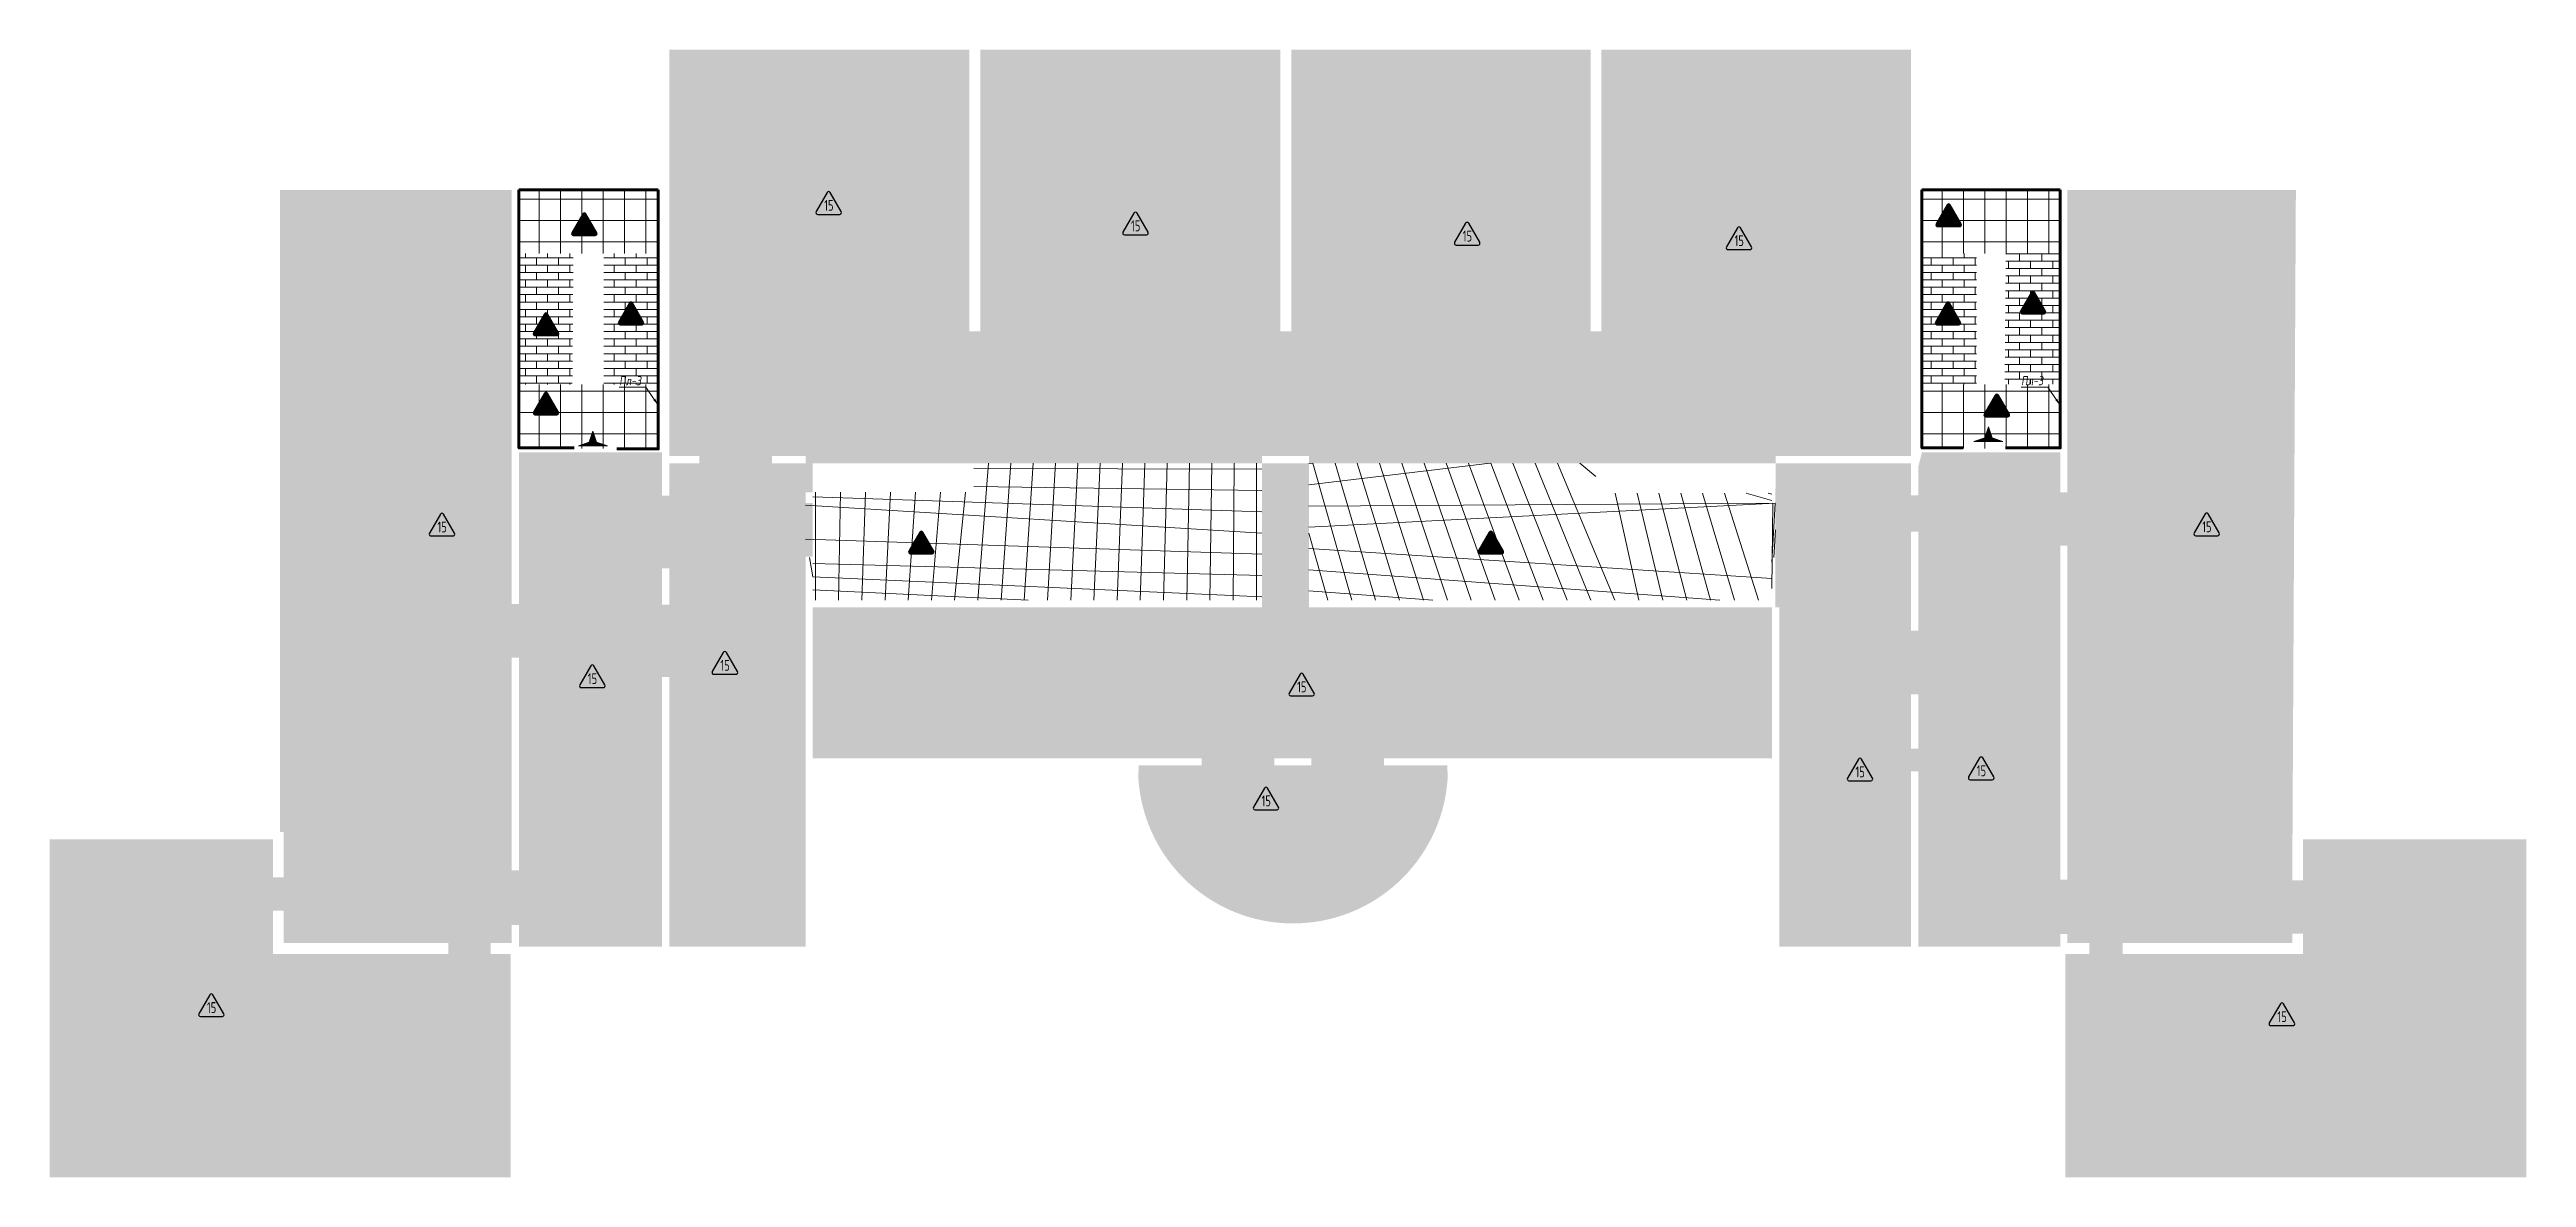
# Model space of a CAD drawing. Header units: millimetres. Extents: x -542032 to 558829, y -28615 to 266565.
# Drawn here: x 329655 to 397870, y 55305 to 86351 of the extents above; entities that cross this region are included whole.
import ezdxf
from ezdxf import colors
from ezdxf.entities.mleader import LeaderData, LeaderLine
from ezdxf.enums import TextEntityAlignment as Align
from ezdxf.math import Vec2, Vec3

# ---------------------------------------------------------------- set-up
doc = ezdxf.new("R2010")
doc.units = ezdxf.units.MM
doc.layers.add('АР_3_ПЛИНТУС', color=7, linetype='Continuous', true_color=0x38ffff)
for name, color, linetype, lineweight in [('АР_Выноски', 250, 'Continuous', 5), ('АР_Обводка_полы', 252, 'Continuous', 5), ('АР_Текст', 250, 'Continuous', 30)]:
    doc.layers.add(name, color=color, linetype=linetype, lineweight=lineweight)
doc.layers.add('АР_Полы_Штриховка', color=252, linetype='Continuous', lineweight=0, transparency=0.5)
doc.layers.add('АР_Штриховка_Стималит', color=7, linetype='Continuous')
doc.styles.add('ISOCPEUR', font='isocpeur.ttf', dxfattribs={"width": 0.7})
doc.styles.add('Архитект', font='isocpeur.ttf', dxfattribs={"width": 0.8, "oblique": 8})
pattern_1 = [(90, (310122.1339988386, -0.460495503313723), (-587.375, 0), []), (180, (310122.1339988386, -0.460495503313723), (-5.684341886080801e-14, -587.375), [])]
pattern_2 = [(0, (478092.7041579614, 97692.08319803621), (0, 203.2254), []), (90, (478092.7041579614, 97692.08319803621), (-304.8, 203.2254), [203.2254, -203.2254])]
pattern_3 = [(90, (271482.1560139883, -0.6340953613107558), (-587.375, 0), []), (180, (271482.1560139883, -0.6340953613107558), (-5.684341886080801e-14, -587.375), [])]

msp = doc.modelspace()

# ---------------------------------------------------------------- texts
at = {"layer": 'АР_Текст', "linetype": 'Continuous', "style": 'ISOCPEUR', "width": 0.7}
for s, p in [('6', (381941.6666646876, 81578.96482899587)), ('6', (381941.6666646876, 81578.96482899587)), ('6', (344365.4238125418, 81334.91528518486)), ('6', (344365.4238125418, 81334.91528518486)), ('7', (345651.7319093503, 78878.25590949054)), ('7', (345651.7319096286, 78878.25590900857)), ('7', (381921.6907112285, 78878.25590949034)), ('7', (381921.6907115068, 78878.25590900837)), ('7', (384264.2754967607, 79178.26122514141)), ('7', (384264.2754967607, 79178.26122514141)), ('7', (343309.1471238181, 78578.25059383948)), ('7', (343309.1471238181, 78578.25059383948)), ('6', (343308.484951683, 76396.9121803412)), ('6', (343308.484951683, 76396.9121803412)), ('6', (383265.2696588222, 76343.82231769187)), ('6', (383265.2696588222, 76343.82231769187)), ('16.1', (353646.7013902846, 72570.49101274367)), ('16.1', (353664.4292382342, 72512.22636862658)), ('16.1', (369330.8442047553, 72570.49101274367)), ('16.1', (369337.037970942, 72512.22636862658))]:
    msp.add_text(s, height=300, dxfattribs=at).set_placement(p, align=Align.CENTER)

# ---------------------------------------------------------------- blocks, each defined once
blk = doc.blocks.new('A$Ce13b7621')
at = {"layer": 'АР_Текст', "linetype": 'Continuous'}
blk.add_lwpolyline([(-0.0001710884389467537, -50.00009877820412), (606.2177696409053, -50.00009877797129, 0.5773494962845065), (649.5190187577973, 24.99966391766065), (346.410134241276, 549.9996521258363, 0.5773541042744643), (259.8073062297772, 549.9996521258363), (-43.30135573394364, 25.00004938916391, 0.5773491286020777), (-0.0001710884389467537, -50.00009877820412, 1.710881644036777e-06)], format="xyb", dxfattribs=at)
at = {"layer": 'АР_Текст', "linetype": 'Continuous', "style": 'ISOCPEUR', "width": 0.7}
blk.add_text('15', height=300, dxfattribs=at).set_placement((308.51612192014, 46.7982286566039), align=Align.CENTER)
blk = doc.blocks.new('стрелка')
at = {"true_color": 0xff0505, "transparency": 33554687}
h = blk.add_hatch(color=1, dxfattribs=at)
h.dxf.hatch_style = 1
h.paths.add_polyline_path([(-6.810296326875687e-09, 4.220055416226387e-10), (-7.099601283227538e-09, 399.9999999892025), (-100.8167733270093, 100.8167733084774), (-400.0000000076689, -1.02282294303391e-08)])
at = {"transparency": 33554687, "flags": 128}
blk.add_lwpolyline([(-7.450580596923828e-09, 4.220055416226387e-10), (-7.739885553275679e-09, 399.9999999892025), (-100.8167733270093, 100.8167733084774), (-400.0000000083091, -1.02282294303391e-08), (-7.596099749207497e-09, -1.07975210994482e-08)], dxfattribs=at)

# ---------------------------------------------------------------- hatches: boundary and pattern name
at = {"layer": 'АР_Полы_Штриховка', "lineweight": 5, "transparency": 33554636}
h = msp.add_hatch(dxfattribs=at)
h.set_pattern_fill('AR-SAND', scale=20, style=0)
h.set_pattern_definition([(37.50000000000001, (0, 0), (-32.00062591968091, 978.8264746586847), [0, -772.1600000000001, 0, -863.6, 0, -825.5]), (7.499999999999999, (0, 0), (899.0465662760053, 1433.650201136709), [0, -416.5600000000001, 0, -695.96, 0, -266.7]), (327.5, (-624.8399999999999, 0), (1581.984740482916, 2.874369357091524), [0, -254, 0, -914.4, 0, -1193.8]), (317.5, (-624.8399999999999, 0), (1527.112904944594, 445.8586465144326), [0, -127, 0, -599.4399999999999, 0, -685.8])])
h.paths.add_polyline_path([(336104.6145433905, 61755.68245835247), (336104.6145433905, 62645.68251066428), (335804.6145433905, 62645.68251066425), (335804.6145433903, 61455.68245835252), (340634.6145433905, 61455.68245835252), (340634.6145433905, 61755.68245835247)], flags=16)
h.paths.add_polyline_path([(346519.6145433907, 71075.68245835244), (346719.6145433903, 71075.68245835244), (346719.6145433903, 72075.68245835247), (346519.6145433907, 72075.68245835247)], flags=16)
h.paths.add_polyline_path([(360384.6144963733, 70995.6824583525), (361386.6145433905, 70995.6824583525)], flags=17)
h.paths.add_polyline_path([(364406.6349748656, 70995.68245835249), (363387.6321184499, 70995.68245835247)], flags=17)
h.paths.add_polyline_path([(364406.6349748656, 66645.68245835253), (364406.6349748656, 66845.68245835253), (363387.6321184499, 66845.68245835253), (363387.6321184499, 66645.68245835253)], flags=16)
h.paths.add_polyline_path([(380919.6145433904, 67106.36049980484), (381119.6145433909, 67106.36049980484), (381119.6145433909, 68606.97598695295), (380919.6145433905, 68606.97598695297)], flags=16)
h.paths.add_polyline_path([(385029.6145433904, 63505.40612931835), (385229.6145433905, 63505.40612931835), (385229.6145433905, 72695.40612931835), (385029.6145433904, 72695.40612931835)], flags=16)
h.paths.add_polyline_path([(386748.9491060067, 61755.68245835249), (386748.9491060068, 61455.68245835248), (391719.6145433904, 61455.68245835247), (391719.6145433898, 62017.39161526728), (391419.6145433902, 62017.39161526711), (391419.6145433906, 61755.68245835973)], flags=16)
h.paths.add_polyline_path([(342379.6145433905, 69615.68245835256), (342379.6145433905, 63755.68245835252), (342579.6145433906, 63755.68245835254), (342579.6145433906, 69615.68245835256)], flags=16)
h.paths.add_polyline_path([(364337.12661095, 70995.6960040154), (364337.1270359615, 75165.68471041747), (377189.6145433906, 75165.68020629186), (377189.6145433907, 74264.47337785116), (377183.6568849159, 74264.47337784723), (377183.6564599055, 70995.69600402554)], flags=16)
edge = h.paths.add_edge_path()
edge.add_line((350674.6192900292, 74164.47337784703), (350474.6145433903, 74164.47337784655))
edge.add_line((350474.6145433903, 74164.47337784655), (350474.6145433904, 75165.68020628707))
edge.add_line((350474.6145433904, 75165.68020628707), (363043.0942850259, 75165.68471041747))
edge.add_line((363043.0942850259, 75165.68471041747), (363043.0938601576, 70995.76332696454))
edge.add_line((363043.0938601576, 70995.76332696454), (350674.6145279532, 70995.6875460352))
edge.add_line((350674.6145279532, 70995.6875460352), (350674.6192900292, 73865.69883572831))
edge.add_line((350674.6192900292, 73865.69883572831), (350474.619290029, 73865.69883572828))
edge.add_line((350474.619290029, 73865.69883572828), (350474.619290029, 74965.69883572834))
edge.add_line((350474.619290029, 74965.69883572834), (349549.6145433905, 74965.68245835253))
edge.add_line((349549.6145433905, 74965.68245835253), (349549.6145433905, 75165.69883572834))
edge.add_line((349549.6145433905, 75165.69883572834), (380919.6145433905, 75165.69883572834))
edge.add_line((380919.6145433905, 75165.69883572834), (380919.6192900301, 86350.69883571398))
edge.add_line((380919.6192900301, 86350.69883571398), (372394.6145433948, 86350.69883571398))
edge.add_line((372394.6145433948, 86350.69883571398), (372394.6145433905, 78590.32861536846))
edge.add_line((372394.6145433905, 78590.32861536846), (372094.6192900292, 78590.32861536846))
edge.add_line((372094.6192900292, 78590.32861536846), (372094.6192900292, 86350.69883572668))
edge.add_line((372094.6192900292, 86350.69883572668), (363849.5399777775, 86350.69883572828))
edge.add_line((363849.5399777775, 86350.69883572828), (363849.5399777642, 78591.5699233945))
edge.add_line((363849.5399777642, 78591.5699233945), (363549.6192900294, 78590.32861536846))
edge.add_line((363549.6192900294, 78590.32861536846), (363549.6192900294, 86350.69883572352))
edge.add_line((363549.6192900294, 86350.69883572352), (355284.6192900336, 86350.69883572352))
edge.add_line((355284.6192900336, 86350.69883572352), (355284.6145433906, 78590.3286153684))
edge.add_line((355284.6145433906, 78590.3286153684), (354984.6145433891, 78590.32861536846))
edge.add_line((354984.6145433891, 78590.32861536846), (354984.6192900293, 86350.68245834792))
edge.add_line((354984.6192900293, 86350.68245834792), (346719.6145433905, 86350.6824583525))
edge.add_line((346719.6145433905, 86350.6824583525), (346719.6192900294, 75165.69883572879))
edge.add_line((346719.6192900294, 75165.69883572879), (347549.6145433905, 75165.69883572834))
edge.add_line((347549.6145433905, 75165.69883572834), (347549.6145433905, 74965.68245835253))
edge.add_line((347549.6145433905, 74965.68245835253), (346719.6192900292, 74965.69883572834))
edge.add_line((346719.6192900292, 74965.69883572834), (346719.6192900292, 74075.68245835247))
edge.add_line((346719.6192900292, 74075.68245835247), (346519.6220074884, 74075.68245835247))
edge.add_line((346519.6220074884, 74075.68245835247), (346519.6220074884, 75265.68244966962))
edge.add_line((346519.6220074884, 75265.68244966962), (342579.6260931389, 75265.68244966962))
edge.add_line((342579.6260931389, 75265.68244966962), (342579.6145433906, 71085.68245835253))
edge.add_line((342579.6145433906, 71085.68245835253), (342379.6192900292, 71085.68245835259))
edge.add_line((342379.6192900292, 71085.68245835259), (342379.6192900292, 82485.69646533788))
edge.add_line((342379.6192900292, 82485.69646533788), (336004.6152438397, 82485.69646533977))
edge.add_line((336004.6152438397, 82485.69646533977), (336004.6192900292, 64815.69883572828))
edge.add_line((336004.6192900292, 64815.69883572828), (336104.6145433905, 64815.69883572828))
edge.add_line((336104.6145433905, 64815.69883572828), (336104.6145433905, 63565.69888804009))
edge.add_line((336104.6145433905, 63565.69888804009), (335804.6192900292, 63565.69888804006))
edge.add_line((335804.6192900292, 63565.69888804006), (335804.6192900292, 64615.68245834255))
edge.add_line((335804.6192900292, 64615.68245834255), (329654.6145433905, 64615.68245834255))
edge.add_line((329654.6145433905, 64615.68245834255), (329654.6068382859, 55305.20839883934))
edge.add_line((329654.6068382859, 55305.20839883934), (342354.613110092, 55305.69884518851))
edge.add_line((342354.613110092, 55305.69884518851), (342354.613110092, 61455.68245835236))
edge.add_line((342354.613110092, 61455.68245835236), (341804.6145433898, 61455.68245835236))
edge.add_line((341804.6145433898, 61455.68245835236), (341804.6145433898, 61755.68245835253))
edge.add_line((341804.6145433898, 61755.68245835253), (342379.6050482488, 61755.68245862292))
edge.add_line((342379.6050482488, 61755.68245862292), (342379.6192900293, 62255.6988357284))
edge.add_line((342379.6192900293, 62255.6988357284), (342579.6145433906, 62255.68245835253))
edge.add_line((342579.6145433906, 62255.68245835253), (342579.6192900292, 61655.69883571842))
edge.add_line((342579.6192900292, 61655.69883571842), (346519.6192900484, 61655.69883572828))
edge.add_line((346519.6192900484, 61655.69883572828), (346519.6192900299, 69075.6824583525))
edge.add_line((346519.6192900299, 69075.6824583525), (346719.7585184417, 69075.69883572825))
edge.add_line((346719.7585184417, 69075.69883572825), (346719.6145433905, 61655.68245834261))
edge.add_line((346719.6145433905, 61655.68245834261), (350474.6192900289, 61655.69883572828))
edge.add_line((350474.6192900289, 61655.69883572828), (350474.619290029, 72395.69883572828))
edge.add_line((350474.619290029, 72395.69883572828), (350674.6145433905, 72395.68245835247))
edge.add_line((350674.6145433905, 72395.68245835247), (350674.6145433905, 66845.69883576443))
edge.add_line((350674.6145433905, 66845.69883576443), (361387.6321184499, 66845.69883576443))
edge.add_line((361387.6321184499, 66845.69883576443), (361387.6321184499, 66645.68245835253))
edge.add_line((361387.6321184499, 66645.68245835253), (359645.3336983387, 66645.69883572834))
edge.add_line((359645.3336983387, 66645.69883572834), (359644.1877079099, 66245.69883572834))
edge.add_arc((363899.8252379487, 66564.08051813378), 4267.530630559766, 184.2785613501057, 355.7214386520252)
edge.add_line((368155.4627679993, 66245.69883588661), (368154.3167775733, 66645.69883572843))
edge.add_line((368154.3167775733, 66645.69883572843), (366406.6397215043, 66645.69883572834))
edge.add_line((366406.6397215043, 66645.69883572834), (366406.6397215043, 66845.69883576443))
edge.add_line((366406.6397215043, 66845.69883576443), (377089.619290029, 66845.69883571853))
edge.add_line((377089.619290029, 66845.69883571853), (377089.6192979955, 70995.68243784491))
edge.add_line((377089.6192979955, 70995.68243784491), (366406.6145433905, 70995.6824583525))
edge.add_line((366406.6145433905, 70995.6824583525), (366406.6188651307, 70995.68973760016))
edge.add_line((366406.6188651307, 70995.68973760016), (380919.60988264, 70995.6897375917))
edge.add_line((380919.60988264, 70995.6897375917), (380919.6145433905, 73083.18112202041))
edge.add_line((380919.6145433905, 73083.18112202041), (381119.6145433908, 73083.18112202041))
edge.add_line((381119.6145433908, 73083.18112202041), (381119.6145433908, 70355.69883572828))
edge.add_line((381119.6145433908, 70355.69883572828), (380919.6145433913, 70355.68245835247))
edge.add_line((380919.6145433913, 70355.68245835247), (380919.6145433905, 70995.68245835247))
edge.add_line((380919.6145433905, 70995.68245835247), (377289.6192900293, 70995.68245835247))
edge.add_line((377289.6192900293, 70995.68245835247), (377289.6192900289, 61655.6824583428))
edge.add_line((377289.6192900289, 61655.6824583428), (380919.6145433905, 61655.68245834266))
edge.add_line((380919.6145433905, 61655.68245834266), (380919.6192900292, 66486.36049978659))
edge.add_line((380919.6192900292, 66486.36049978659), (381119.6192900294, 66486.3768771624))
edge.add_line((381119.6192900294, 66486.3768771624), (381119.6192900294, 61655.69883572834))
edge.add_line((381119.6192900294, 61655.69883572834), (385029.6145433913, 61655.69883572834))
edge.add_line((385029.6145433913, 61655.69883572834), (385029.6145433905, 62005.40612931835))
edge.add_line((385029.6145433905, 62005.40612931835), (385229.6145433902, 62005.40612931835))
edge.add_line((385229.6145433902, 62005.40612931835), (385229.6145433903, 61755.68245835253))
edge.add_line((385229.6145433903, 61755.68245835253), (385828.9538526454, 61755.69883572834))
edge.add_line((385828.9538526454, 61755.69883572834), (385828.9491060066, 61455.68245835248))
edge.add_line((385828.9491060066, 61455.68245835248), (385169.6192900291, 61455.6988357283))
edge.add_line((385169.6192900291, 61455.6988357283), (385169.6192900295, 55305.69883572882))
edge.add_line((385169.6192900295, 55305.69883572882), (397869.6145433905, 55305.68245834275))
edge.add_line((397869.6145433905, 55305.68245834275), (397869.6192900295, 64615.69883571821))
edge.add_line((397869.6192900295, 64615.69883571821), (391719.6145433902, 64615.69883571845))
edge.add_line((391719.6145433902, 64615.69883571845), (391719.6145433902, 63487.39161526706))
edge.add_line((391719.6145433902, 63487.39161526706), (391419.6145433905, 63487.39161526714))
edge.add_line((391419.6145433905, 63487.39161526714), (391519.6145433902, 82484.797055476))
edge.add_line((391519.6145433902, 82484.797055476), (385229.6145433903, 82485.69883572441))
edge.add_line((385229.6145433903, 82485.69883572441), (385229.6145433903, 74165.27697304958))
edge.add_line((385229.6145433903, 74165.27697304958), (385029.6145433904, 74165.25756509749))
edge.add_line((385029.6145433904, 74165.25756509749), (385029.6145433904, 75265.69358046625))
edge.add_line((385029.6145433904, 75265.69358046625), (381219.6145433905, 75265.69358046625))
edge.add_line((381219.6145433905, 75265.69358046625), (381119.6192900292, 74865.68245835253))
edge.add_line((381119.6192900292, 74865.68245835253), (381119.6145433905, 74083.1647446446))
edge.add_line((381119.6145433905, 74083.1647446446), (380919.6192900289, 74083.18112202041))
edge.add_line((380919.6192900289, 74083.18112202041), (380919.619290029, 74965.69883573432))
edge.add_line((380919.619290029, 74965.69883573432), (350674.6192900292, 74965.69883572834))
edge.add_line((350674.6192900292, 74965.69883572834), (350674.6192900292, 74164.47337784703))
at = {"layer": 'АР_Полы_Штриховка', "true_color": 0x000000}
h = msp.add_hatch(dxfattribs=at)
h.set_pattern_fill('ANSI37', color=18, scale=185, angle=45)
h.set_pattern_definition(pattern_3)
h.paths.add_polyline_path([(344917.1845346179, 80733.62498678408), (342579.6192885503, 80733.58687682218), (342579.6192885503, 82485.06474036636), (346419.6192885505, 82485.06474036636), (346419.6145419118, 80735.9261470809), (344917.2494544147, 80735.9261470809)])
h = msp.add_hatch(dxfattribs=at)
h.set_pattern_fill('ANSI37', color=18, scale=185, angle=45)
h.set_pattern_definition(pattern_1)
h.paths.add_polyline_path([(383557.1625194682, 80733.79858664208), (381219.5972734006, 80733.76047668018), (381219.5972734006, 82485.23834022436), (385029.6169152308, 82485.23834022436), (385029.612168592, 80736.0997469389), (383557.227439265, 80736.0997469389)])
at = {"layer": 'АР_Полы_Штриховка', "true_color": 0xffffff}
h = msp.add_hatch(dxfattribs=at)
h.set_pattern_fill('AR-BRSTD', scale=3)
h.set_pattern_definition(pattern_2)
h.paths.add_polyline_path([(342582.1190759061, 80733.60593180312), (344079.4836022813, 80733.60593180312), (344051.9126378286, 77133.6059318031), (342554.5481114534, 77133.6059318031)])
h = msp.add_hatch(dxfattribs=at)
h.set_pattern_fill('AR-BRSTD', scale=3)
h.set_pattern_definition(pattern_2)
h.paths.add_polyline_path([(344917.2494544147, 80735.9261470809), (346419.586403447, 80735.9261470809), (346419.5778581768, 77133.6021488291), (344917.2409091445, 77133.6021488291)])
h = msp.add_hatch(dxfattribs=at)
h.set_pattern_fill('AR-BRSTD', scale=3)
h.set_pattern_definition(pattern_2)
h.paths.add_polyline_path([(381219.6145419115, 80735.9261470809), (382722.1263513527, 80735.9261470809), (382723.3079454855, 77141.95361150154), (381220.7961360443, 77141.95361150154)])
h = msp.add_hatch(dxfattribs=at)
h.set_pattern_fill('AR-BRSTD', scale=3)
h.set_pattern_definition([(0, (478092.6990835289, 97393.61917286289), (0, 203.2254), []), (90, (478092.6990835289, 97393.61917286289), (-304.8, 203.2254), [203.2254, -203.2254])])
h.paths.add_polyline_path([(383532.3057891067, 80737.49184850768), (385029.6142141177, 80737.49184850768), (384999.7215959915, 77137.00721295868), (383502.4131709805, 77137.00721295868)])
at = {"layer": 'АР_Полы_Штриховка', "true_color": 0x000000}
h = msp.add_hatch(dxfattribs=at)
h.set_pattern_fill('ANSI37', color=18, scale=185, angle=45)
h.set_pattern_definition(pattern_3)
h.paths.add_polyline_path([(344079.4920293638, 77133.61869428695), (344887.2592716924, 77133.60312741617), (346422.0887599892, 77133.58756054538), (346419.6145419117, 75369.35536998339), (342579.6192885505, 75369.35536998327), (342582.1190761916, 77133.59131599078), (344079.483601996, 77133.62054761547)])
h = msp.add_hatch(dxfattribs=at)
h.set_pattern_fill('ANSI37', color=18, scale=185, angle=45)
h.set_pattern_definition(pattern_1)
h.paths.add_polyline_path([(382719.4700142141, 77133.79229414495), (385030.8516509502, 77133.76116040337), (385028.3774328727, 75369.52896984138), (381219.5972734008, 75369.52896984127), (381222.0970610419, 77133.76491584878), (382719.4615868463, 77133.79414747347)])
at = {"layer": 'АР_Полы_Штриховка', "true_color": 0x0029a3, "transparency": 33554483}
h = msp.add_hatch(dxfattribs=at)
h.set_pattern_fill('ANSI37', color=164, scale=200, angle=45)
h.set_pattern_definition([(90, (-8363953500.930922, -936163535.581596), (-635, 0), []), (180, (-8363953500.930922, -936163535.581596), (0, -635), [])])
h.paths.add_polyline_path([(363043.0939336666, 74965.68245835457), (363043.0946947529, 71195.75823928723), (350674.6145433905, 71195.79633263424), (350674.6151085443, 72365.68245835247), (350474.6145433904, 72365.68245835247), (350474.6145433901, 73865.68245835247), (350674.6149130455, 73865.68245835247), (350674.6147175467, 74164.47337784703), (355109.6145433905, 74164.47337784703), (355109.6145414351, 74965.67795422484)])
h = msp.add_hatch(dxfattribs=at)
h.set_pattern_fill('ANSI37', color=164, scale=200, angle=45)
h.set_pattern_definition([(90, (-8363397813.150413, -936206949.3894838), (-635, 0), []), (180, (-8363397813.150413, -936206949.3894838), (0, -635), [])])
h.paths.add_polyline_path([(364337.1274165047, 74965.68245835457), (364337.1266554184, 71195.75823928723), (377089.6145433914, 71195.68245835247), (377089.6145433911, 72365.68245835147), (377189.6145433914, 72365.68245835147), (377189.6145433914, 73865.6824583515), (377089.6145433908, 73865.68245835147), (377089.6145433905, 74144.47337784855), (372239.6145424128, 74144.4733778488), (372239.6145443682, 74965.67795422484)])
at = {"layer": 'АР_Штриховка_Стималит', "true_color": 0xffffff, "transparency": 33554687}
h = msp.add_hatch(color=7, dxfattribs=at)
h.dxf.hatch_style = 1
edge = h.paths.add_edge_path()
edge.add_line((382305.1163340126, 81551.61800810519), (382304.7291349614, 81552.26892464329))
edge.add_line((382304.7291349614, 81552.26892464329), (382002.007363649, 82076.61814500624))
edge.add_arc((381958.706093458, 82051.6181450052), 50.00000000206782, 30.0000000000183, 150.0000000000728)
edge.add_line((381915.4048232669, 82076.61814500618), (381612.2960174885, 81551.61829317348))
edge.add_arc((381655.5973732225, 81526.61824378434), 50.00009877852361, 150.0000000001584, 269.9999999999666)
edge.add_line((381655.5973732225, 81476.61814500584), (382261.8151428633, 81476.61814500636))
edge.add_arc((382261.8151428633, 81526.61805373892), 49.99990873255592, 270.0000000000333, 390.0000000000027)
h = msp.add_hatch(color=7, dxfattribs=at)
h.dxf.hatch_style = 1
edge = h.paths.add_edge_path()
edge.add_line((344728.8734818668, 81307.56846429418), (344728.4862828156, 81308.21938083228))
edge.add_line((344728.4862828156, 81308.21938083228), (344425.7645115032, 81832.56860119523))
edge.add_arc((344382.4632413122, 81807.56860119419), 50.00000000206782, 30.0000000000183, 150.0000000000728)
edge.add_line((344339.1619711211, 81832.56860119518), (344036.0531653427, 81307.56874936247))
edge.add_arc((344079.3545210767, 81282.56869997333), 50.00009877852361, 150.0000000001584, 269.9999999999666)
edge.add_line((344079.3545210767, 81232.56860119483), (344685.5722907175, 81232.56860119535))
edge.add_arc((344685.5722907175, 81282.5685099279), 49.99990873255592, 270.0000000000333, 390.0000000000027)
h = msp.add_hatch(color=7, dxfattribs=at)
h.dxf.hatch_style = 1
edge = h.paths.add_edge_path()
edge.add_line((346015.1815789536, 78850.90908811789), (346014.7943799024, 78851.56000465598))
edge.add_line((346014.7943799024, 78851.56000465598), (345712.07260859, 79375.90922501894))
edge.add_arc((345668.771338399, 79350.9092250179), 50.00000000206782, 30.0000000000183, 150.0000000000728)
edge.add_line((345625.4700682079, 79375.90922501888), (345322.3612624295, 78850.90937318618))
edge.add_arc((345365.6626181636, 78825.90932379704), 50.00009877852361, 150.0000000001584, 269.9999999999666)
edge.add_line((345365.6626181635, 78775.90922501853), (345971.8803878044, 78775.90922501906))
edge.add_arc((345971.8803878044, 78825.90913375161), 49.99990873255592, 270.0000000000333, 390.0000000000027)
h = msp.add_hatch(color=7, dxfattribs=at)
h.dxf.hatch_style = 1
edge = h.paths.add_edge_path()
edge.add_line((382285.1403808318, 78850.90908811768), (382284.7531817806, 78851.56000465578))
edge.add_line((382284.7531817806, 78851.56000465578), (381982.0314104682, 79375.90922501874))
edge.add_arc((381938.7301402772, 79350.90922501769), 50.00000000206782, 30.0000000000183, 150.0000000000728)
edge.add_line((381895.4288700861, 79375.90922501868), (381592.3200643077, 78850.90937318598))
edge.add_arc((381635.6214200417, 78825.90932379683), 50.00009877852361, 150.0000000001584, 269.9999999999666)
edge.add_line((381635.6214200417, 78775.90922501833), (382241.8391896825, 78775.90922501886))
edge.add_arc((382241.8391896825, 78825.90913375141), 49.99990873255592, 270.0000000000333, 390.0000000000027)
h = msp.add_hatch(color=7, dxfattribs=at)
h.dxf.hatch_style = 1
edge = h.paths.add_edge_path()
edge.add_line((384627.7251660858, 79150.91440425073), (384627.3379670345, 79151.56532078882))
edge.add_line((384627.3379670345, 79151.56532078882), (384324.6161957221, 79675.91454115178))
edge.add_arc((384281.3149255312, 79650.91454115073), 50.00000000206782, 30.0000000000183, 150.0000000000728)
edge.add_line((384238.0136553401, 79675.91454115172), (383934.9048495616, 79150.91468931902))
edge.add_arc((383978.2062052957, 79125.91463992988), 50.00009877852361, 150.0000000001584, 269.9999999999666)
edge.add_line((383978.2062052956, 79075.91454115137), (384584.4239749365, 79075.9145411519))
edge.add_arc((384584.4239749365, 79125.91444988445), 49.99990873255592, 270.0000000000333, 390.0000000000027)
h = msp.add_hatch(color=7, dxfattribs=at)
h.dxf.hatch_style = 1
edge = h.paths.add_edge_path()
edge.add_line((343672.5967931431, 78550.90377294879), (343672.2095940919, 78551.55468948689))
edge.add_line((343672.2095940919, 78551.55468948689), (343369.4878227795, 79075.90390984985))
edge.add_arc((343326.1865525885, 79050.9039098488), 50.00000000206782, 30.0000000000183, 150.0000000000728)
edge.add_line((343282.8852823974, 79075.90390984979), (342979.776476619, 78550.90405801708))
edge.add_arc((343023.077832353, 78525.90400862794), 50.00009877852361, 150.0000000001584, 269.9999999999666)
edge.add_line((343023.077832353, 78475.90390984944), (343629.2956019938, 78475.90390984996))
edge.add_arc((343629.2956019938, 78525.90381858252), 49.99990873255592, 270.0000000000333, 390.0000000000027)
h = msp.add_hatch(color=7, dxfattribs=at)
h.dxf.hatch_style = 1
edge = h.paths.add_edge_path()
edge.add_line((343671.934621008, 76369.56535945051), (343671.5474219568, 76370.21627598861))
edge.add_line((343671.5474219568, 76370.21627598861), (343368.8256506444, 76894.56549635157))
edge.add_arc((343325.5243804534, 76869.56549635052), 50.00000000206782, 30.0000000000183, 150.0000000000728)
edge.add_line((343282.2231102623, 76894.56549635151), (342979.1143044839, 76369.5656445188))
edge.add_arc((343022.4156602179, 76344.56559512966), 50.00009877852361, 150.0000000001584, 269.9999999999666)
edge.add_line((343022.4156602179, 76294.56549635116), (343628.6334298587, 76294.56549635169))
edge.add_arc((343628.6334298587, 76344.56540508424), 49.99990873255592, 270.0000000000333, 390.0000000000027)
h = msp.add_hatch(color=7, dxfattribs=at)
h.dxf.hatch_style = 1
edge = h.paths.add_edge_path()
edge.add_line((383628.7193281472, 76316.47549680118), (383628.332129096, 76317.12641333928))
edge.add_line((383628.332129096, 76317.12641333928), (383325.6103577836, 76841.47563370224))
edge.add_arc((383282.3090875926, 76816.4756337012), 50.00000000206782, 30.0000000000183, 150.0000000000728)
edge.add_line((383239.0078174016, 76841.47563370218), (382935.8990116231, 76316.47578186948))
edge.add_arc((382979.2003673572, 76291.47573248034), 50.00009877852361, 150.0000000001584, 269.9999999999666)
edge.add_line((382979.2003673571, 76241.47563370183), (383585.418136998, 76241.47563370236))
edge.add_arc((383585.418136998, 76291.47554243491), 49.99990873255592, 270.0000000000333, 390.0000000000027)
h = msp.add_hatch(color=7, dxfattribs=at)
h.dxf.hatch_style = 1
edge = h.paths.add_edge_path()
edge.add_line((354010.1510596096, 72543.14419185299), (354009.7638605584, 72543.79510839109))
edge.add_line((354009.7638605584, 72543.79510839109), (353707.042089246, 73068.14432875405))
edge.add_arc((353663.740819055, 73043.144328753), 50.00000000206782, 30.0000000000183, 150.0000000000728)
edge.add_line((353620.4395488639, 73068.14432875399), (353317.3307430855, 72543.14447692128))
edge.add_arc((353360.6320988195, 72518.14442753214), 50.00009877852361, 150.0000000001584, 269.9999999999666)
edge.add_line((353360.6320988195, 72468.14432875364), (353966.8498684603, 72468.14432875416))
edge.add_arc((353966.8498684603, 72518.14423748672), 49.99990873255592, 270.0000000000333, 390.0000000000027)
h = msp.add_hatch(color=7, dxfattribs=at)
h.dxf.hatch_style = 1
edge = h.paths.add_edge_path()
edge.add_line((369694.2938740804, 72543.14419185299), (369693.9066750291, 72543.79510839109))
edge.add_line((369693.9066750291, 72543.79510839109), (369391.1849037167, 73068.14432875405))
edge.add_arc((369347.8836335258, 73043.144328753), 50.00000000206782, 30.0000000000183, 150.0000000000728)
edge.add_line((369304.5823633347, 73068.14432875399), (369001.4735575562, 72543.14447692128))
edge.add_arc((369044.7749132903, 72518.14442753214), 50.00009877852361, 150.0000000001584, 269.9999999999666)
edge.add_line((369044.7749132902, 72468.14432875364), (369650.9926829311, 72468.14432875416))
edge.add_arc((369650.9926829311, 72518.14423748672), 49.99990873255592, 270.0000000000333, 390.0000000000027)

# ---------------------------------------------------------------- linework, layer by layer
at = {"layer": 'АР_3_ПЛИНТУС', "lineweight": 60}
for points in [[(342579.6145433906, 82485.68159355057), (342579.5979601698, 75385.72658489099), (344104.6010169256, 75385.73196234864)], [(342579.6145433906, 82485.68159355057), (346419.6176153697, 82485.68159355057)], [(345274.6176001464, 75356.00197069356), (346419.6176153697, 75356.00735963721), (346419.6144371693, 82485.68247285837)], [(381219.6145433905, 82485.68245835253), (381219.6145433905, 75385.67976962392), (382349.6145433902, 75385.68514708157)], [(381219.6145433905, 82485.68245835247), (385029.6145433903, 82485.6824583486)], [(383519.6145433902, 75385.68245835275), (385029.6145433904, 75385.68245835275), (385029.6145433903, 82485.6824583486)]]:
    msp.add_lwpolyline(points, dxfattribs=at)
at = {"layer": 'АР_Текст', "linetype": 'Continuous'}
for points in [[(344078.9670929693, 81233.21961813641), (344685.1850336987, 81233.21961813665, 0.5773494962845065), (344728.4862828156, 81308.21938083228), (344425.3773982991, 81833.21936904045, 0.5773541042744643), (344338.7745702876, 81833.21936904045), (344035.6659083238, 81308.21976630378, 0.5773491286020777), (344078.9670929693, 81233.21961813641, 1.710881644036777e-06)], [(344078.9670929693, 81233.21961813641), (344685.1850336987, 81233.21961813665, 0.5773494962845065), (344728.4862828156, 81308.21938083228), (344425.3773982991, 81833.21936904045, 0.5773541042744643), (344338.7745702876, 81833.21936904045), (344035.6659083238, 81308.21976630378, 0.5773491286020777), (344078.9670929693, 81233.21961813641, 1.710881644036777e-06)], [(381655.2099451151, 81477.26916194742), (382261.4278858445, 81477.26916194765, 0.5773494962845065), (382304.7291349614, 81552.26892464329), (382001.6202504449, 82077.26891285146, 0.5773541042744643), (381915.0174224334, 82077.26891285146), (381611.9087604696, 81552.26931011479, 0.5773491286020777), (381655.2099451151, 81477.26916194742, 1.710881644036777e-06)], [(381655.2099451151, 81477.26916194742), (382261.4278858445, 81477.26916194765, 0.5773494962845065), (382304.7291349614, 81552.26892464329), (382001.6202504449, 82077.26891285146, 0.5773541042744643), (381915.0174224334, 82077.26891285146), (381611.9087604696, 81552.26931011479, 0.5773491286020777), (381655.2099451151, 81477.26916194742, 1.710881644036777e-06)], [(345365.2751897779, 78776.5602424421), (345971.4931305072, 78776.56024244233, 0.5773494962845065), (346014.7943796241, 78851.56000513796), (345711.6854951076, 79376.55999334613, 0.5773541042744643), (345625.0826670961, 79376.55999334613), (345321.9740051324, 78851.56039060946, 0.5773491286020777), (345365.2751897779, 78776.5602424421, 1.710881644036777e-06)], [(345365.2751900562, 78776.56024196012), (345971.4931307855, 78776.56024196035, 0.5773494962845065), (346014.7943799024, 78851.56000465598), (345711.6854953859, 79376.55999286416, 0.5773541042744643), (345625.0826673744, 79376.55999286416), (345321.9740054107, 78851.56039012749, 0.5773491286020777), (345365.2751900562, 78776.56024196012, 1.710881644036777e-06)], [(381635.233991656, 78776.56024244189), (382241.4519323854, 78776.56024244212, 0.5773494962845065), (382284.7531815023, 78851.56000513776), (381981.6442969858, 79376.55999334593, 0.5773541042744643), (381895.0414689743, 79376.55999334593), (381591.9328070105, 78851.56039060926, 0.5773491286020777), (381635.233991656, 78776.56024244189, 1.710881644036777e-06)], [(381635.2339919343, 78776.56024195992), (382241.4519326637, 78776.56024196015, 0.5773494962845065), (382284.7531817806, 78851.56000465578), (381981.6442972641, 79376.55999286396, 0.5773541042744643), (381895.0414692526, 79376.55999286396), (381591.9328072888, 78851.56039012728, 0.5773491286020777), (381635.2339919343, 78776.56024195992, 1.710881644036777e-06)], [(383977.8187771883, 79076.56555809296), (384584.0367179177, 79076.56555809319, 0.5773494962845065), (384627.3379670345, 79151.56532078882), (384324.229082518, 79676.565308997, 0.5773541042744643), (384237.6262545065, 79676.565308997), (383934.5175925428, 79151.56570626033, 0.5773491286020777), (383977.8187771883, 79076.56555809296, 1.710881644036777e-06)], [(383977.8187771883, 79076.56555809296), (384584.0367179177, 79076.56555809319, 0.5773494962845065), (384627.3379670345, 79151.56532078882), (384324.229082518, 79676.565308997, 0.5773541042744643), (384237.6262545065, 79676.565308997), (383934.5175925428, 79151.56570626033, 0.5773491286020777), (383977.8187771883, 79076.56555809296, 1.710881644036777e-06)], [(343022.6904042456, 78476.55492679102), (343628.908344975, 78476.55492679126, 0.5773494962845065), (343672.2095940919, 78551.55468948689), (343369.1007095753, 79076.55467769507, 0.5773541042744643), (343282.4978815638, 79076.55467769507), (342979.3892196001, 78551.55507495839, 0.5773491286020777), (343022.6904042456, 78476.55492679102, 1.710881644036777e-06)], [(343022.6904042456, 78476.55492679102), (343628.908344975, 78476.55492679126, 0.5773494962845065), (343672.2095940919, 78551.55468948689), (343369.1007095753, 79076.55467769507, 0.5773541042744643), (343282.4978815638, 79076.55467769507), (342979.3892196001, 78551.55507495839, 0.5773491286020777), (343022.6904042456, 78476.55492679102, 1.710881644036777e-06)], [(343022.0282321105, 76295.21651329275), (343628.2461728399, 76295.21651329298, 0.5773494962845065), (343671.5474219568, 76370.21627598861), (343368.4385374403, 76895.21626419679, 0.5773541042744643), (343281.8357094288, 76895.21626419679), (342978.727047465, 76370.21666146012, 0.5773491286020777), (343022.0282321105, 76295.21651329275, 1.710881644036777e-06)], [(343022.0282321105, 76295.21651329275), (343628.2461728399, 76295.21651329298, 0.5773494962845065), (343671.5474219568, 76370.21627598861), (343368.4385374403, 76895.21626419679, 0.5773541042744643), (343281.8357094288, 76895.21626419679), (342978.727047465, 76370.21666146012, 0.5773491286020777), (343022.0282321105, 76295.21651329275, 1.710881644036777e-06)], [(382978.8129392498, 76242.12665064342), (383585.0308799791, 76242.12665064365, 0.5773494962845065), (383628.332129096, 76317.12641333928), (383325.2232445795, 76842.12640154746, 0.5773541042744643), (383238.620416568, 76842.12640154746), (382935.5117546043, 76317.12679881079, 0.5773491286020777), (382978.8129392498, 76242.12665064342, 1.710881644036777e-06)], [(382978.8129392498, 76242.12665064342), (383585.0308799791, 76242.12665064365, 0.5773494962845065), (383628.332129096, 76317.12641333928), (383325.2232445795, 76842.12640154746, 0.5773541042744643), (383238.620416568, 76842.12640154746), (382935.5117546043, 76317.12679881079, 0.5773491286020777), (382978.8129392498, 76242.12665064342, 1.710881644036777e-06)], [(353360.2446707122, 72468.79534569522), (353966.4626114415, 72468.79534569546, 0.5773494962845065), (354009.7638605584, 72543.79510839109), (353706.6549760419, 73068.79509659926, 0.5773541042744643), (353620.0521480304, 73068.79509659926), (353316.9434860667, 72543.79549386259, 0.5773491286020777), (353360.2446707122, 72468.79534569522, 1.710881644036777e-06)], [(353360.2446707122, 72468.79534569522), (353966.4626114415, 72468.79534569546, 0.5773494962845065), (354009.7638605584, 72543.79510839109), (353706.6549760419, 73068.79509659926, 0.5773541042744643), (353620.0521480304, 73068.79509659926), (353316.9434860667, 72543.79549386259, 0.5773491286020777), (353360.2446707122, 72468.79534569522, 1.710881644036777e-06)], [(369044.3874851829, 72468.79534569522), (369650.6054259122, 72468.79534569546, 0.5773494962845065), (369693.9066750291, 72543.79510839109), (369390.7977905126, 73068.79509659926, 0.5773541042744643), (369304.1949625011, 73068.79509659926), (369001.0863005374, 72543.79549386259, 0.5773491286020777), (369044.3874851829, 72468.79534569522, 1.710881644036777e-06)], [(369044.3874851829, 72468.79534569522), (369650.6054259122, 72468.79534569546, 0.5773494962845065), (369693.9066750291, 72543.79510839109), (369390.7977905126, 73068.79509659926, 0.5773541042744643), (369304.1949625011, 73068.79509659926), (369001.0863005374, 72543.79549386259, 0.5773491286020777), (369044.3874851829, 72468.79534569522, 1.710881644036777e-06)]]:
    msp.add_lwpolyline(points, format="xyb", dxfattribs=at)

# ---------------------------------------------------------------- block references
for p in [(350809.0569397217, 81864.92314812969), (359258.9953317506, 81301.42144002565), (368393.1719194042, 81019.66969282794), (375880.4125490176, 80894.44709102702), (340158.1695276322, 73013.17923958693), (388759.9608977683, 73018.87556103278), (347949.985783612, 69203.69306739661), (344297.7900649473, 68838.06771110723), (363834.0569397217, 68610.9372645494), (382550.1199137379, 66302.78972519198), (379210.0735616066, 66271.59571795617), (362853.8090991091, 65473.50014039056), (333809.4311079091, 59783.1868378607), (390831.5300805239, 59533.74910262515)]:
    msp.add_blockref('A$Ce13b7621', p)
at = {"layer": 'АР_Обводка_полы', "transparency": 33554687, "xscale": -1, "rotation": 89.99999999889106}
for p in [(344620.5280577539, 75443.62496811536), (383053.1405554785, 75565.97573242581)]:
    msp.add_blockref('стрелка', p, dxfattribs=at)
at = {"layer": 'АР_Обводка_полы', "transparency": 33554687, "rotation": 269.9999999990603}
for p in [(344620.5280577755, 75443.62496811536), (383053.1405555001, 75565.97573242581)]:
    msp.add_blockref('стрелка', p, dxfattribs=at)

msp.set_redraw_order([(e.dxf.handle, doc.entitydb.next_handle()) for e in msp.query("TEXT MTEXT ATTDEF DIMENSION ARC_DIMENSION")])  # texts and dimensions are drawn at this point

# ---------------------------------------------------------------- leaders
at = {"layer": 'АР_Выноски'}
ml = msp.add_multileader_mtext('Standard', dxfattribs=at)
ml.set_content('Пл-3', color=256, style='Архитект')
ml.set_leader_properties(color=256, linetype='ByLayer', lineweight=-1)
ml.build(insert=Vec2(0, 0))
ml.multileader.update_dxf_attribs({"text_left_attachment_type": 6, "text_right_attachment_type": 6, "dogleg_length": 25, "arrow_head_size": 200})
ctx = ml.context
ctx.base_point, ctx.char_height, ctx.arrow_head_size, ctx.landing_gap_size, ctx.plane_origin = Vec3(345245.4276558948, 77059.4951803983), 250, 200, 100, Vec3(331519.0972689493, 77076.9849092007)
ctx.left_attachment, ctx.right_attachment = 6, 6
notes = []
notes.append((ctx, [(0, (1, 1, 0), (346080.698073246, 77059.4951803983), (-1, 0), 25, [(1, [(346419.6169945057, 76555.39252779307)], 0, [])])]))
ctx.mtext.insert, ctx.mtext.width, ctx.mtext.defined_height, ctx.mtext.line_spacing_style, ctx.mtext.flow_direction = Vec3(345345.4276558948, 77359.4951803983), 3549.472404370372, 1007.55480667577, 2, 5
ml = msp.add_multileader_mtext('Standard', dxfattribs=at)
ml.set_content('Пл-3', color=256, style='Архитект')
ml.set_leader_properties(color=256, linetype='ByLayer', lineweight=-1)
ml.build(insert=Vec2(0, 0))
ml.multileader.update_dxf_attribs({"text_left_attachment_type": 6, "text_right_attachment_type": 6, "dogleg_length": 25, "arrow_head_size": 200})
ctx = ml.context
ctx.base_point, ctx.char_height, ctx.arrow_head_size, ctx.landing_gap_size, ctx.plane_origin = Vec3(383855.4252047794, 77059.49518039936), 250, 200, 100, Vec3(370129.094817834, 77076.98490920177)
ctx.left_attachment, ctx.right_attachment = 6, 6
notes.append((ctx, [(0, (1, 1, 0), (384690.6956221306, 77059.49518039936), (-1, 0), 25, [(1, [(385029.6145433904, 76555.39252779413)], 0, [])])]))
ctx.mtext.insert, ctx.mtext.width, ctx.mtext.defined_height, ctx.mtext.line_spacing_style, ctx.mtext.flow_direction = Vec3(383955.4252047795, 77359.49518039936), 3549.472404370372, 1007.55480667577, 2, 5
for ctx, leaders in notes:
    for number, flags, end, landing, length, lines in leaders:
        leader = LeaderData()
        leader.index, (leader.has_last_leader_line, leader.has_dogleg_vector, leader.attachment_direction) = number, flags
        leader.last_leader_point, leader.dogleg_vector, leader.dogleg_length = Vec3(end), Vec3(landing), length
        for number, points, colour, breaks in lines:
            line = LeaderLine()
            line.index, line.vertices, line.color, line.breaks = number, Vec3.list(points), colors.encode_raw_color(colour), breaks
            leader.lines.append(line)
        ctx.leaders.append(leader)

doc.saveas('drawing.dxf')
